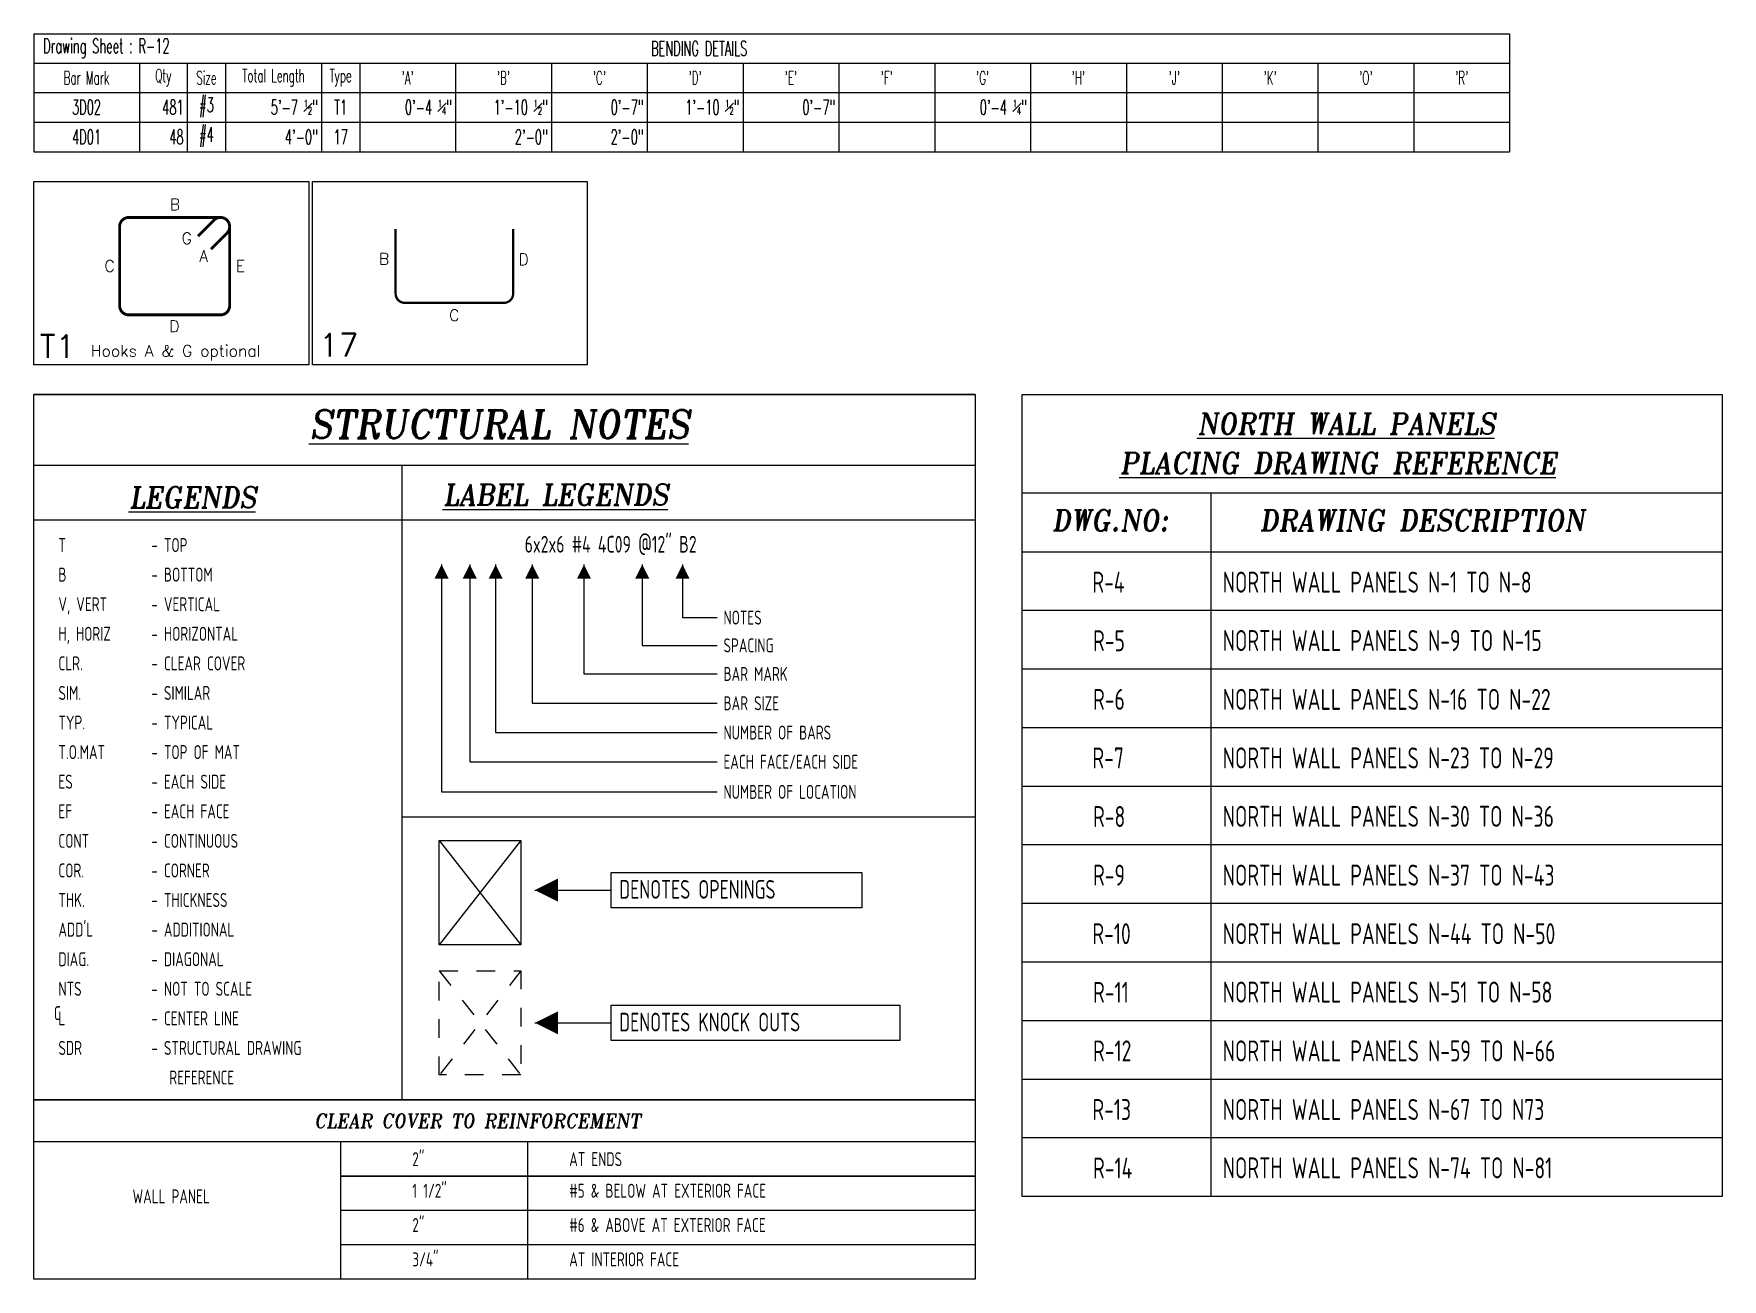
# Model space of a CAD drawing. Header units: inches. Extents: x -3675 to 33171, y -2273 to 1837.
# Drawn here: x 32509.6 to 32781.6, y 541.1 to 741.6 of the extents above; entities that cross this region are included whole.
import ezdxf
from ezdxf.enums import TextEntityAlignment as Align

# ---------------------------------------------------------------- set-up
doc = ezdxf.new("R2010")
doc.units = ezdxf.units.IN
doc.header["$MEASUREMENT"] = 0
doc.linetypes.add('HIDDEN', pattern=[6, 3, -3])
doc.layers.get('0').update_dxf_attribs({"linetype": 'CONTINUOUS'})
for name, color, linetype in [('0-25', 7, 'CONTINUOUS'), ('0-25TEXT', 7, 'CONTINUOUS'), ('0-35', 3, 'CONTINUOUS'), ('0-35TEXT', 3, 'CONTINUOUS'), ('0-50', 10, 'CONTINUOUS'), ('BARLIST', 7, 'CONTINUOUS'), ('CADS-BAR-SKETCH', 7, 'CONTINUOUS'), ('hidden', 7, 'HIDDEN')]:
    doc.layers.add(name, color=color, linetype=linetype)
doc.styles.add('AR', font='ARCHQUIK.shx', dxfattribs={"width": 0.8})
doc.styles.add('ROMANS', font='romans.shx', dxfattribs={"width": 0.57})
doc.styles.add('ROMANT', font='romant')

msp = doc.modelspace()

# ---------------------------------------------------------------- texts
at = {"linetype": 'Continuous', "style": 'ROMANT', "oblique": 9, "width": 0.95}
for s, height, p in [('%%USTRUCTURAL NOTES', 4.5, (32584.62688, 676.50408)), ('%%ULEGENDS', 3.375, (32535.19435, 665.31869)), ('%%ULABEL LEGENDS', 3.375, (32593.67409, 665.72321))]:
    msp.add_text(s, height=height, dxfattribs=at).set_placement(p, align=Align.CENTER)
for s, height, p in [('%%UNORTH WALL PANELS', 3.375, (32697.06735, 677.16766)), ('%%UPLACING DRAWING REFERENCE', 3.375, (32684.54522, 670.83139)), ('DWG.NO:', 3.375, (32673.58667, 661.59917)), ('DRAWING DESCRIPTION', 3.375, (32707.06642, 661.59917)), ('CLEAR COVER TO REINFORCEMENT', 2.25, (32554.75444, 565.46387))]:
    msp.add_text(s, height=height, dxfattribs=at).set_placement(p)
at = {"layer": '0-35', "style": 'AR', "width": 0.8}
for s, p in [('R-4', (32680.11699, 651.63662)), ('NORTH WALL PANELS N-1 TO N-8', (32701.12676, 651.63662)), ('R-5', (32680.21995, 642.20052)), ('NORTH WALL PANELS N-9 TO N-15', (32701.12676, 642.23411)), ('R-6', (32680.21995, 632.76442)), ('NORTH WALL PANELS N-16 TO N-22', (32701.12676, 632.76442)), ('R-7', (32680.11699, 623.32832)), ('NORTH WALL PANELS N-23 TO N-29', (32701.12676, 623.32832)), ('R-8', (32680.21995, 613.89222)), ('NORTH WALL PANELS N-30 TO N-36', (32701.12676, 613.92581)), ('R-9', (32680.21995, 604.45612)), ('NORTH WALL PANELS N-37 TO N-43', (32701.12676, 604.45612)), ('R-10', (32680.11699, 595.02002)), ('NORTH WALL PANELS N-44 TO N-50', (32701.12676, 595.02002)), ('R-11', (32680.21995, 585.58392)), ('NORTH WALL PANELS N-51 TO N-58', (32701.12676, 585.6175)), ('R-12', (32680.21995, 576.14782)), ('NORTH WALL PANELS N-59 TO N-66', (32701.12676, 576.14782)), ('R-13', (32680.11699, 566.71172)), ('NORTH WALL PANELS N-67 TO N73', (32701.12676, 566.71172)), ('R-14', (32680.21995, 557.27561)), ('NORTH WALL PANELS N-74 TO N-81', (32701.12676, 557.3092))]:
    msp.add_text(s, height=3.375, dxfattribs=at).set_placement(p)
at = {"layer": '0-35TEXT', "style": 'AR', "width": 0.8}
msp.add_text('6x2x6 #4 4C09 @12" B2', height=2.7, dxfattribs=at).set_placement((32616.36766, 658.07936), align=Align.RIGHT)
for s, height, p in [('T', 2.25, (32513.54673, 658.17822)), ('- TOP', 2.25, (32528.52493, 658.17822)), ('B', 2.25, (32513.54673, 653.41394)), ('- BOTTOM', 2.25, (32528.52493, 653.41394)), ('V, VERT', 2.25, (32513.54673, 648.64966)), ('- VERTICAL', 2.25, (32528.52493, 648.64966)), ('NOTES', 2.25, (32620.69489, 646.49772)), ('H, HORIZ', 2.25, (32513.54673, 643.88538)), ('- HORIZONTAL', 2.25, (32528.52493, 643.88538)), ('SPACING', 2.25, (32620.69489, 642.01752)), ('CLR.', 2.25, (32513.54673, 639.1211)), ('- CLEAR COVER', 2.25, (32528.52493, 639.1211)), ('BAR MARK', 2.25, (32620.69489, 637.41805)), ('SIM.', 2.25, (32513.54673, 634.35682)), ('- SIMILAR', 2.25, (32528.52493, 634.35682)), ('BAR SIZE', 2.25, (32620.69489, 632.69934)), ('TYP.', 2.25, (32513.54673, 629.59254)), ('- TYPICAL', 2.25, (32528.52493, 629.59254)), ('NUMBER OF BARS', 2.25, (32620.69489, 627.98064)), ('T.O.MAT', 2.25, (32513.54673, 624.82826)), ('- TOP OF MAT', 2.25, (32528.52493, 624.82826)), ('EACH FACE/EACH SIDE', 2.25, (32620.69489, 623.26193)), ('ES', 2.25, (32513.54673, 620.06398)), ('- EACH SIDE', 2.25, (32528.52493, 620.06398)), ('NUMBER OF LOCATION', 2.25, (32620.69489, 618.42395)), ('EF', 2.25, (32513.54673, 615.2997)), ('- EACH FACE', 2.25, (32528.52493, 615.2997)), ('CONT', 2.25, (32513.54673, 610.53542)), ('- CONTINUOUS', 2.25, (32528.52493, 610.53542)), ('COR.', 2.25, (32513.54673, 605.77114)), ('- CORNER', 2.25, (32528.52493, 605.77114)), ('DENOTES OPENINGS', 3, (32603.89455, 602.3519)), ('THK.', 2.25, (32513.54673, 601.00686)), ('- THICKNESS', 2.25, (32528.52493, 601.00686)), ("ADD'L", 2.25, (32513.54673, 596.24258)), ('- ADDITIONAL', 2.25, (32528.52493, 596.24258)), ('DIAG.', 2.25, (32513.54673, 591.4783)), ('- DIAGONAL', 2.25, (32528.52493, 591.4783)), ('NTS', 2.25, (32513.54673, 586.71402)), ('- NOT TO SCALE', 2.25, (32528.52493, 586.71402)), ('- CENTER LINE', 2.25, (32528.52493, 581.94974)), ('DENOTES KNOCK OUTS', 3, (32603.89455, 580.97497)), ('SDR', 2.25, (32513.54673, 577.18546)), ('- STRUCTURAL DRAWING', 2.25, (32528.52493, 577.18546)), ('REFERENCE', 2.25, (32531.4143, 572.42118)), ('2"', 2.25, (32570.56957, 559.27348)), ('AT ENDS', 2.25, (32595.8427, 559.27348)), ('WALL PANEL', 2.25, (32525.4905, 553.2823)), ('1 1/2"', 2.25, (32570.56957, 554.18619)), ('#5 & BELOW AT EXTERIOR FACE  ', 2.25, (32595.8427, 554.18619)), ('2"', 2.25, (32570.56957, 548.66051)), ('#6 & ABOVE AT EXTERIOR FACE   ', 2.25, (32595.8427, 548.66051)), ('3/4"', 2.25, (32570.56957, 543.13483)), ('AT INTERIOR FACE   ', 2.25, (32595.8427, 543.13483))]:
    msp.add_text(s, height=height, dxfattribs=at).set_placement(p)

# ---------------------------------------------------------------- blocks, each defined once
blk = doc.blocks.new('leadrblk')
blk.add_lwpolyline([(0, 0, 0, 1, 0), (1, 0, 1, 1, 0)], format="xyseb")
blk = doc.blocks.new('A$C2A293661')
at = {"layer": '0-35TEXT', "style": 'AR', "width": 0.8}
for s, p in [('C', (-0.72, 0.84)), ('L', (0, 0))]:
    blk.add_text(s, height=2.25, dxfattribs=at).set_placement(p)
blk = doc.blocks.new('*T3257')
at = {"layer": 'BARLIST', "color": 0, "linetype": 'ByBlock', "lineweight": -2, "transparency": 16777216}
for p, q in [((0, 0), (237.77, 0)), ((0, 0), (0, -19.01)), ((237.77, 0), (237.77, -19.01)), ((0, -4.72), (237.77, -4.72)), ((17.01, -4.72), (17.01, -19.01)), ((24.73, -4.72), (24.73, -19.01)), ((30.91, -4.72), (30.91, -19.01)), ((46.35, -4.72), (46.35, -19.01)), ((52.52, -4.72), (52.52, -19.01)), ((67.96, -4.72), (67.96, -19.01)), ((83.4, -4.72), (83.4, -19.01)), ((98.83, -4.72), (98.83, -19.01)), ((114.27, -4.72), (114.27, -19.01)), ((129.71, -4.72), (129.71, -19.01)), ((145.15, -4.72), (145.15, -19.01)), ((160.58, -4.72), (160.58, -19.01)), ((176.02, -4.72), (176.02, -19.01)), ((191.46, -4.72), (191.46, -19.01)), ((206.89, -4.72), (206.89, -19.01)), ((222.33, -4.72), (222.33, -19.01)), ((0, -9.45), (237.77, -9.45)), ((0, -14.23), (237.77, -14.23)), ((0, -19.01), (237.77, -19.01))]:
    blk.add_line(p, q, dxfattribs=at)
at = {"layer": 'BARLIST', "color": 0, "transparency": 16777216, "style": 'ROMANS'}
for s, insert, char_height, width, attachment_point in [(' Drawing Sheet : R-12', (0.59, -2.36), 2.3622, 97.6535, 4), ('BENDING DETAILS', (99.43, -2.36), 2.3622, 137.752, 4), ('Bar Mark', (8.5, -7.09), 2.126, 15.8268, 5), ('Qty', (20.87, -7.09), 2.126, 6.5433, 5), ('Size', (27.82, -7.09), 2.126, 4.9961, 5), ('Total Length', (38.63, -7.09), 2.126, 14.2559, 5), ('Type', (49.44, -7.09), 2.126, 4.9961, 5), ("'A'", (60.24, -7.09), 2.126, 14.2559, 5), ("'B'", (75.68, -7.09), 2.126, 14.2559, 5), ("'C'", (91.12, -7.09), 2.126, 14.2559, 5), ("'D'", (106.55, -7.09), 2.126, 14.2559, 5), ("'E'", (121.99, -7.09), 2.126, 14.2559, 5), ("'F'", (137.43, -7.09), 2.126, 14.2559, 5), ("'G'", (152.86, -7.09), 2.126, 14.2559, 5), ("'H'", (168.3, -7.09), 2.126, 14.2559, 5), ("'J'", (183.74, -7.09), 2.126, 14.2559, 5), ("'K'", (199.18, -7.09), 2.126, 14.2559, 5), ("'O'", (214.61, -7.09), 2.126, 14.2559, 5), ("'R'", (230.05, -7.09), 2.126, 14.2559, 5), ('3D02', (8.5, -11.84), 2.362, 15.8268, 5), ('481', (24.14, -11.84), 2.362, 6.5433, 6), ('#3', (27.82, -11.84), 2.362, 4.9961, 5), ('5\'-7 {\\H0.5x;\\S1#2;}"', (45.76, -11.84), 2.3622, 14.2559, 6), ('T1', (49.44, -11.84), 2.362, 4.9961, 5), ('0\'-4 {\\H0.5x;\\S1#4;}"', (67.37, -11.84), 2.3622, 14.2559, 6), ('1\'-10 {\\H0.5x;\\S1#2;}"', (82.81, -11.84), 2.3622, 14.2559, 6), ('0\'-7"', (98.24, -11.84), 2.362, 14.2559, 6), ('1\'-10 {\\H0.5x;\\S1#2;}"', (113.68, -11.84), 2.3622, 14.2559, 6), ('0\'-7"', (129.12, -11.84), 2.362, 14.2559, 6), ('0\'-4 {\\H0.5x;\\S1#4;}"', (159.99, -11.84), 2.3622, 14.2559, 6), ('4D01', (8.5, -16.62), 2.362, 15.8268, 5), ('48', (24.14, -16.62), 2.362, 6.5433, 6), ('#4', (27.82, -16.62), 2.362, 4.9961, 5), ('4\'-0"', (45.76, -16.62), 2.362, 14.2559, 6), ('17', (49.44, -16.62), 2.362, 4.9961, 5), ('2\'-0"', (82.81, -16.62), 2.362, 14.2559, 6), ('2\'-0"', (98.24, -16.62), 2.362, 14.2559, 6)]:
    blk.add_mtext(s, dxfattribs=dict(at, insert=insert, char_height=char_height, width=width, attachment_point=attachment_point))
blk = doc.blocks.new('T1')
at = {"layer": 'CADS-BAR-SKETCH'}
blk.add_lwpolyline([(0, 0), (0, 1), (1.5, 1), (1.5, 0)], close=True, dxfattribs=at)
at = {"layer": 'CADS-BAR-SKETCH', "const_width": 0.0156}
for points in [[(0.4682, 0.754, -0.414214), (0.5182, 0.804, 0.414214), (0.4682, 0.754), (0.4682, 0.3226, 0.414214), (0.5182, 0.2726), (1.0185, 0.2726, 0.414214), (1.0685, 0.3226), (1.0685, 0.754, 0.668179), (0.9832, 0.7894), (0.8956, 0.7018)], [(0.9663, 0.631), (1.0539, 0.7186, 0.668179), (1.0185, 0.804), (0.5182, 0.804)]]:
    blk.add_lwpolyline(points, format="xyb", dxfattribs=at)
at = {"layer": 'CADS-BAR-SKETCH', "style": 'ROMANS'}
for s, height, p in [('B', 0.0625, (0.7419, 0.8436)), ('G', 0.0625, (0.8064, 0.659)), ('C', 0.0625, (0.3859, 0.5081)), ('A', 0.0625, (0.903, 0.5627)), ('E', 0.0625, (1.1026, 0.5081)), ('D', 0.0625, (0.7386, 0.1794)), ('T1', 0.125, (0.033, 0.0387)), ('Hooks A & G optional', 0.0625, (0.3107, 0.0452))]:
    blk.add_text(s, height=height, dxfattribs=at).set_placement(p)
blk = doc.blocks.new('17')
at = {"layer": 'CADS-BAR-SKETCH'}
blk.add_lwpolyline([(0, 0), (0, 1), (1.5, 1), (1.5, 0)], close=True, dxfattribs=at)
at = {"layer": 'CADS-BAR-SKETCH', "const_width": 0.0125}
blk.add_lwpolyline([(0.4543, 0.7406), (0.4543, 0.3883, 0.414214), (0.5043, 0.3383), (1.0455, 0.3383, 0.414214), (1.0955, 0.3883), (1.0955, 0.7406)], format="xyb", dxfattribs=at)
at = {"layer": 'CADS-BAR-SKETCH', "style": 'ROMANS'}
for s, height, p in [('B', 0.0625, (0.3634, 0.5471)), ('D', 0.0625, (1.1246, 0.5443)), ('C', 0.0625, (0.746, 0.2397)), ('17', 0.125, (0.037, 0.0453))]:
    blk.add_text(s, height=height, dxfattribs=at).set_placement(p)
blk = doc.blocks.new('*T3258')
at = {"layer": 'BARLIST', "color": 0, "transparency": 16777216, "xscale": 29.52755949857756, "yscale": 29.52755949857756, "zscale": 29.52755949857756}
for name, p in [('T1', (0.3, -29.53, 0)), ('17', (45.18, -29.53, 0))]:
    blk.add_blockref(name, p, dxfattribs=at)

# ---------------------------------------------------------------- linework, layer by layer
at = {"layer": '0-25'}
for points in [[(32588.04936, 611.70306), (32574.91049, 594.90671)], [(32574.91049, 611.70306), (32588.04936, 594.90671)]]:
    msp.add_lwpolyline(points, dxfattribs=at)
at = {"layer": '0-25TEXT'}
for points in [[(32575.27086, 656.15789), (32575.27086, 619.54895), (32619.69489, 619.54895)], [(32579.82147, 656.15789), (32579.82147, 624.38693), (32619.69489, 624.38693)], [(32583.98488, 656.15789), (32583.98488, 629.10564), (32619.69489, 629.10564)], [(32589.89101, 656.15789), (32589.89101, 633.82434), (32619.69489, 633.82434)], [(32598.21784, 656.15789), (32598.21784, 638.54305), (32619.69489, 638.54305)], [(32607.60962, 656.15789), (32607.60962, 643.14252), (32619.69489, 643.14252)], [(32614.0967, 656.15789), (32614.0967, 647.62272), (32619.69489, 647.62272)], [(32590.30825, 603.73073), (32602.60883, 603.73073)], [(32590.30825, 582.3538), (32602.60883, 582.3538)], [(32590.30825, 582.3538), (32602.60883, 582.3538)]]:
    msp.add_lwpolyline(points, dxfattribs=at)
at = {"layer": '0-35'}
msp.add_lwpolyline([(32574.91049, 611.70306), (32588.04936, 611.70306), (32588.04936, 594.90671), (32574.91049, 594.90671)], close=True, dxfattribs=at)
at = {"layer": '0-35', "color": 1}
for points in [[(32509.57658, 541.06529), (32509.57658, 569.94839), (32661.24191, 569.94839), (32661.24191, 541.06529)], [(32558.97365, 557.64232), (32661.24191, 557.64232)], [(32661.24191, 557.64232), (32558.97365, 557.64232)], [(32661.24191, 552.11664), (32558.97365, 552.11664)], [(32661.24191, 546.59097), (32558.97365, 546.59097)], [(32661.24191, 541.06529), (32509.57658, 541.06529)]]:
    msp.add_lwpolyline(points, dxfattribs=at)
at = {"layer": '0-50'}
for p, q in [((32661.24191, 683.5434), (32509.57658, 683.5434)), ((32661.24191, 672.10669), (32509.57658, 672.10669)), ((32568.89635, 672.10669), (32568.89635, 569.94839)), ((32781.59602, 667.68069), (32668.79276, 667.68069)), ((32699.27912, 554.3803), (32699.27912, 667.68069)), ((32661.24191, 663.31522), (32509.57658, 663.31522)), ((32781.59602, 658.17741), (32668.79276, 658.17741)), ((32781.59602, 648.74131), (32668.79276, 648.74131)), ((32781.59602, 639.30521), (32668.79276, 639.30521)), ((32781.59602, 629.86911), (32668.79276, 629.86911)), ((32781.59602, 620.43301), (32668.79276, 620.43301)), ((32661.24191, 615.50288), (32568.89635, 615.50288)), ((32781.59602, 610.99691), (32668.79276, 610.99691)), ((32781.59602, 601.56081), (32668.79276, 601.56081)), ((32781.59602, 592.12471), (32668.79276, 592.12471)), ((32781.59602, 582.68861), (32668.79276, 582.68861)), ((32781.59602, 573.2525), (32668.79276, 573.2525)), ((32661.24191, 569.94839), (32509.57658, 569.94839)), ((32661.24191, 569.94839), (32509.57658, 569.94839)), ((32661.24191, 563.168), (32509.57658, 563.168)), ((32558.97365, 563.168), (32558.97365, 541.06529)), ((32589.1062, 563.168), (32589.1062, 541.06529)), ((32781.59602, 563.8164), (32668.79276, 563.8164))]:
    msp.add_line(p, q, dxfattribs=at)
for points in [[(32509.57658, 569.94839), (32509.57658, 683.5434), (32661.24191, 683.5434), (32661.24191, 569.94839)], [(32668.79276, 554.3803), (32668.79276, 683.5434), (32781.59602, 683.5434), (32781.59602, 554.3803)], [(32602.60883, 606.56755), (32643.00352, 606.56755), (32643.00352, 600.89391), (32602.60883, 600.89391)], [(32602.60883, 585.19063), (32649.09998, 585.19063), (32649.09998, 579.51698), (32602.60883, 579.51698)]]:
    msp.add_lwpolyline(points, close=True, dxfattribs=at)
at = {"layer": 'hidden'}
msp.add_lwpolyline([(32574.91049, 590.75197), (32588.04936, 590.75197), (32588.04936, 573.95563), (32574.91049, 573.95563)], close=True, dxfattribs=at)
for points in [[(32588.04936, 590.75197), (32574.91049, 573.95563)], [(32574.91049, 590.75197), (32588.04936, 573.95563)]]:
    msp.add_lwpolyline(points, dxfattribs=at)

# ---------------------------------------------------------------- block references
for name, p in [('*T3257', (32509.57658, 741.64239)), ('*T3258', (32509.2813, 717.85162))]:
    msp.add_blockref(name, p)
at = {"layer": '0-25TEXT', "xscale": 2.249574803150615, "yscale": 0.9002834645671101, "zscale": 1.2, "rotation": 270.0000046056895}
for p in [(32575.27086, 656.15789), (32579.82147, 656.15789), (32583.98488, 656.15789), (32589.89101, 656.15789), (32598.21784, 656.15789), (32607.60962, 656.15789), (32614.0967, 656.15789)]:
    msp.add_blockref('leadrblk', p, dxfattribs=at)
at = {"layer": '0-25TEXT', "xscale": 3.749291338582678, "yscale": 1.500472440944882, "zscale": 0.5}
for p in [(32590.30825, 603.73073), (32590.30825, 582.3538)]:
    msp.add_blockref('leadrblk', p, dxfattribs=at)
at = {"layer": '0-35'}
msp.add_blockref('A$C2A293661', (32513.54673, 581.94974), dxfattribs=at)

msp.set_redraw_order([(e.dxf.handle, doc.entitydb.next_handle()) for e in msp.query("TEXT MTEXT ATTDEF DIMENSION ARC_DIMENSION")])  # texts and dimensions are drawn at this point

doc.saveas('drawing.dxf')
